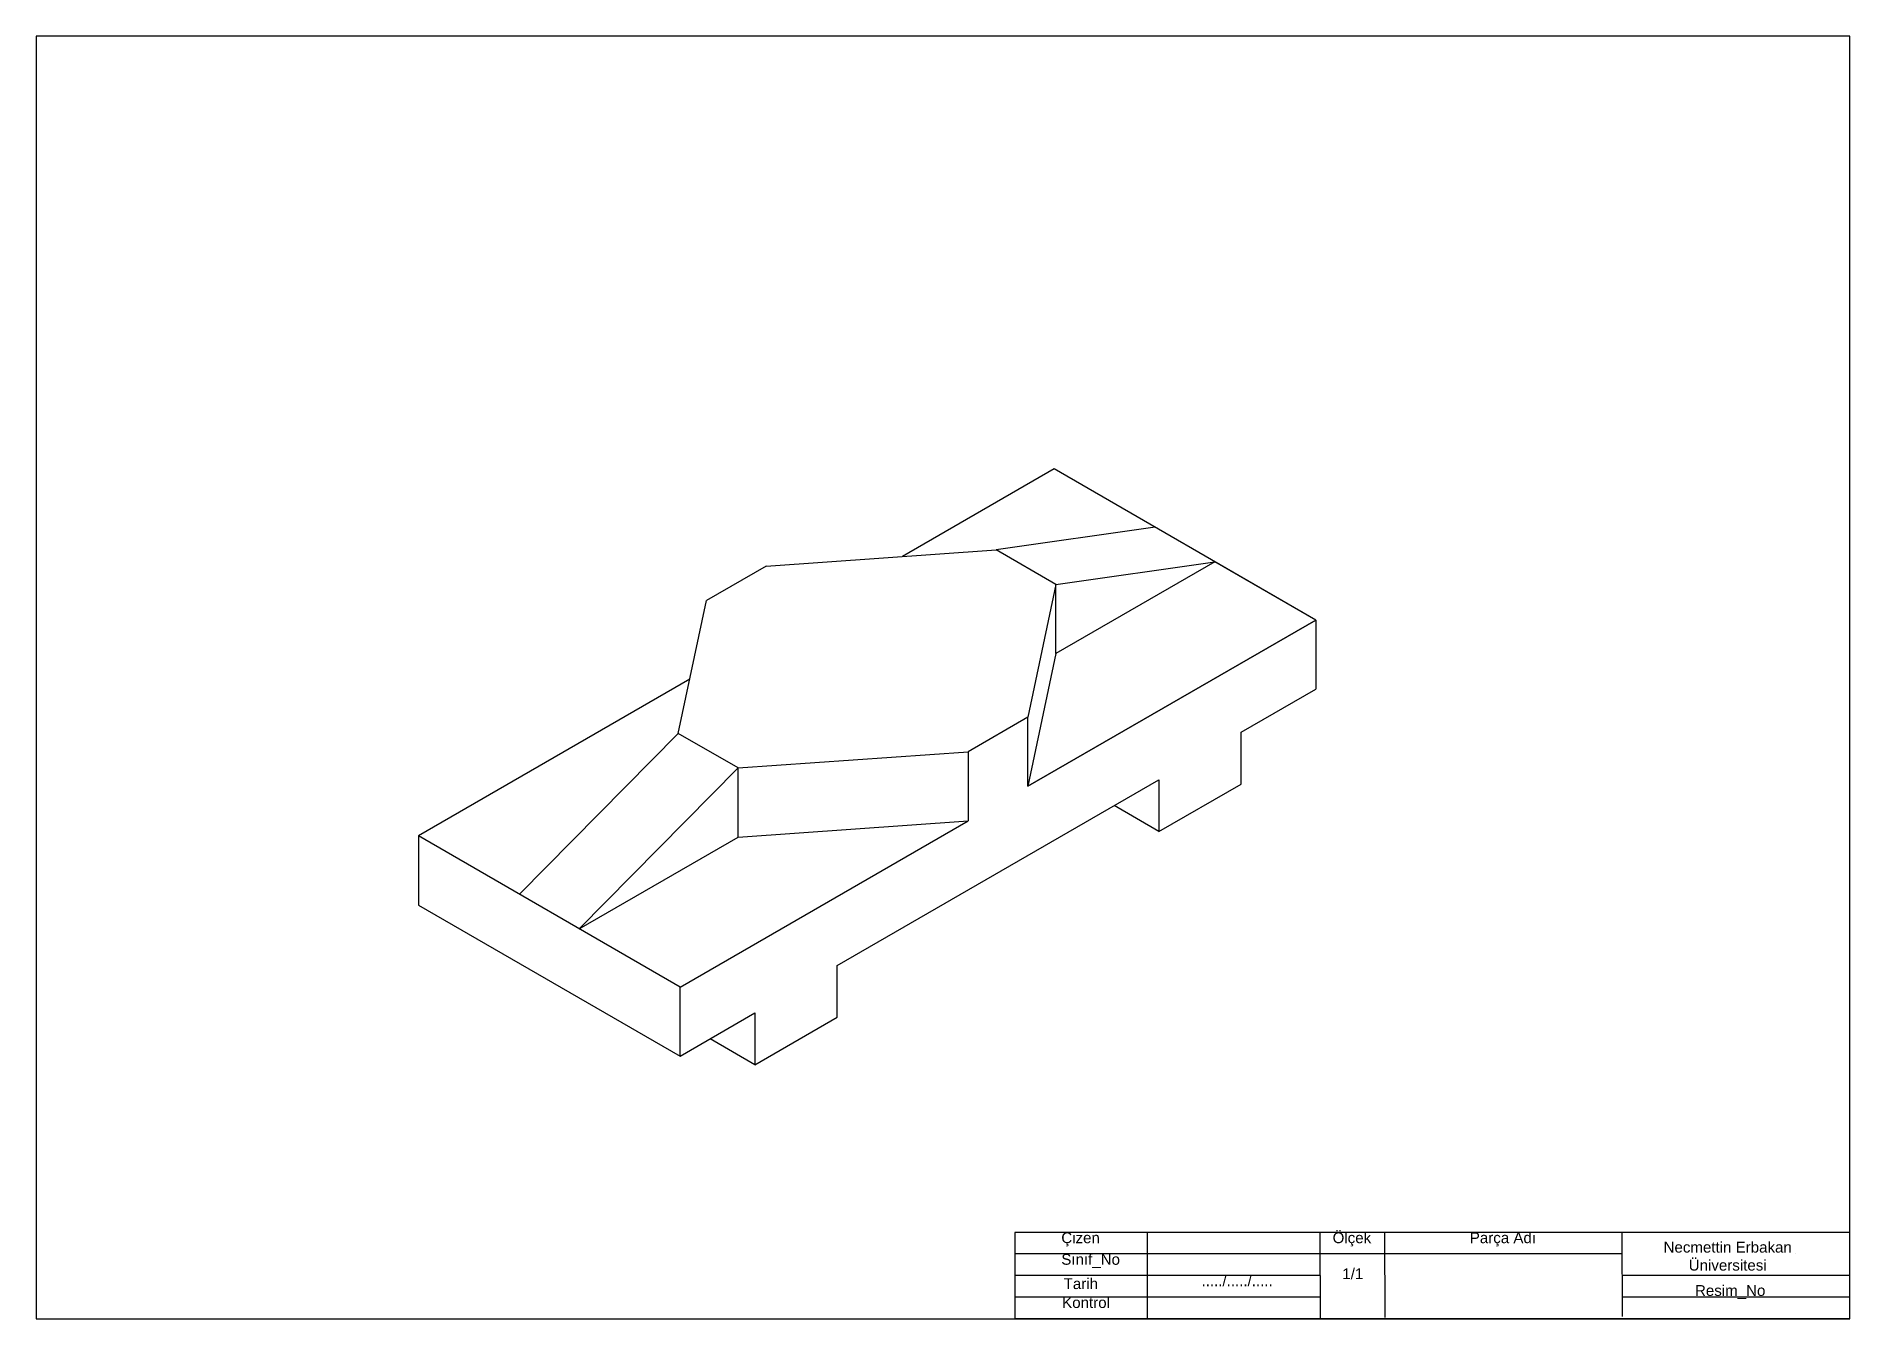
# Model space of a CAD drawing. Header units: millimetres. Extents: x 822 to 2179, y 722 to 1738.
# Drawn here: x 1759.4 to 2179.4, y 1440.7 to 1737.7 of the extents above; entities that cross this region are included whole.
import ezdxf

# ---------------------------------------------------------------- set-up
doc = ezdxf.new("R2010")
doc.units = ezdxf.units.MM
doc.linetypes.add('HIDDEN2', pattern=[4.7625, 3.175, -1.5875])
doc.styles.get("Standard").update_dxf_attribs({"font": 'arial.ttf'})

msp = doc.modelspace()

# ---------------------------------------------------------------- texts
at = {"linetype": 'HIDDEN2', "char_height": 2.5, "attachment_point": 1}
for s, width, heights, insert in [('Çizen', 19.9252, [0], (1996.77, 1460.7)), ('Ölçek', 15.037, [0], (2059.61, 1460.7)), ('\\pxqc;Parça Adı', 54.6884, [5.23], (2071.7, 1460.7)), ('\\pxqc;Necmettin Erbakan Üniversitesi', 40.0737, [0], (2131.07, 1458.52)), ('...../...../.....', 40.0191, [0], (2029.24, 1450.74)), ('1/1', 12.4386, [0], (2061.86, 1452.37)), ('Resim_No', 39.1764, [0], (2143.53, 1448.49))]:
    msp.add_mtext_dynamic_manual_height_columns(s, width=width, gutter_width=12.5, heights=heights, dxfattribs=dict(at, insert=insert))
at = {"char_height": 2.5, "attachment_point": 1}
for s, width, insert in [('Sınıf_No', 19.9625, (1996.77, 1455.7)), ('Tarih', 19.9999, (1997.31, 1450.07)), ('Kontrol', 19.9999, (1996.97, 1445.7))]:
    msp.add_mtext_dynamic_manual_height_columns(s, width=width, gutter_width=12.5, heights=[0], dxfattribs=dict(at, insert=insert))

# ---------------------------------------------------------------- linework, layer by layer
for p, q in [((2179.37, 1737.7), (1759.37, 1737.7)), ((1759.37, 1737.7), (1759.37, 1440.7)), ((2179.37, 1440.7), (2179.37, 1737.7)), ((1995.1, 1637.51), (1959.98, 1617.23)), ((2055.72, 1602.51), (1995.1, 1637.51)), ((2018.48, 1624.01), (1981.68, 1618.76)), ((1928.42, 1615.01), (1981.68, 1618.76)), ((1995.53, 1610.76), (1981.68, 1618.76)), ((1928.42, 1615.01), (1914.56, 1607.01)), ((2032.34, 1616.01), (1995.53, 1594.76)), ((1995.53, 1610.76), (2032.34, 1616.01)), ((2055.72, 1602.51), (2032.34, 1616.01)), ((1995.53, 1610.76), (1989.04, 1580.01)), ((1995.53, 1594.76), (1995.53, 1610.76)), ((1908.06, 1576.26), (1914.56, 1607.01)), ((2055.72, 1602.51), (1989.04, 1564.01)), ((1989.04, 1564.01), (2055.72, 1602.51)), ((2055.72, 1602.51), (2055.72, 1586.51)), ((1995.53, 1594.76), (1989.04, 1564.01)), ((1910.71, 1588.78), (1847.88, 1552.51)), ((2038.4, 1576.51), (2055.72, 1586.51)), ((1989.04, 1580.01), (1975.18, 1572.01)), ((1989.04, 1564.01), (1989.04, 1580.01)), ((1908.06, 1576.26), (1871.26, 1539.01)), ((1921.92, 1568.26), (1908.06, 1576.26)), ((2038.4, 1564.51), (2038.4, 1576.51)), ((1921.92, 1568.26), (1975.18, 1572.01)), ((1975.18, 1572.01), (1975.18, 1556.01)), ((1885.11, 1531.01), (1921.92, 1568.26)), ((1921.92, 1552.26), (1921.92, 1568.26)), ((1944.87, 1522.51), (2019.35, 1565.51)), ((1944.87, 1522.51), (2019.35, 1565.51)), ((2019.35, 1565.51), (2019.35, 1553.51)), ((2019.35, 1553.51), (2038.4, 1564.51)), ((2019.35, 1553.51), (2009.02, 1559.54)), ((1908.5, 1517.51), (1975.18, 1556.01)), ((1908.5, 1517.51), (1975.18, 1556.01)), ((1921.92, 1552.26), (1975.18, 1556.01)), ((1908.5, 1517.51), (1847.88, 1552.51)), ((1847.88, 1552.51), (1847.88, 1536.51)), ((1885.11, 1531.01), (1921.92, 1552.26)), ((1847.88, 1536.51), (1908.5, 1501.51)), ((1944.87, 1510.51), (1944.87, 1522.51)), ((1908.5, 1501.51), (1908.5, 1517.51)), ((1908.5, 1501.51), (1925.82, 1511.51)), ((1908.5, 1501.51), (1925.82, 1511.51)), ((1925.82, 1511.51), (1925.82, 1499.51)), ((1925.82, 1499.51), (1944.87, 1510.51)), ((1925.82, 1499.51), (1915.43, 1505.51)), ((2179.37, 1460.7), (1986, 1460.7)), ((1986, 1460.7), (1986, 1440.7)), ((2016.77, 1440.78), (2016.7, 1460.7)), ((2056.77, 1440.93), (2056.7, 1460.7)), ((2071.77, 1440.98), (2071.7, 1460.7)), ((2126.77, 1441.19), (2126.7, 1460.7)), ((2126.72, 1455.7), (1985.94, 1455.7)), ((2166.77, 1455.7), (2166.72, 1455.7)), ((2056.76, 1450.7), (1985.98, 1450.7)), ((2179.33, 1450.7), (2126.74, 1450.7)), ((2056.76, 1445.7), (1985.98, 1445.7)), ((2166.77, 1445.7), (2126.76, 1445.7)), ((2179.35, 1445.7), (2126.76, 1445.7)), ((1759.37, 1440.7), (2179.37, 1440.7)), ((2179.37, 1440.7), (1986, 1440.7))]:
    msp.add_line(p, q)

msp.set_redraw_order([(e.dxf.handle, doc.entitydb.next_handle()) for e in msp.query("TEXT MTEXT ATTDEF DIMENSION ARC_DIMENSION")])  # texts and dimensions are drawn at this point

doc.saveas('drawing.dxf')
